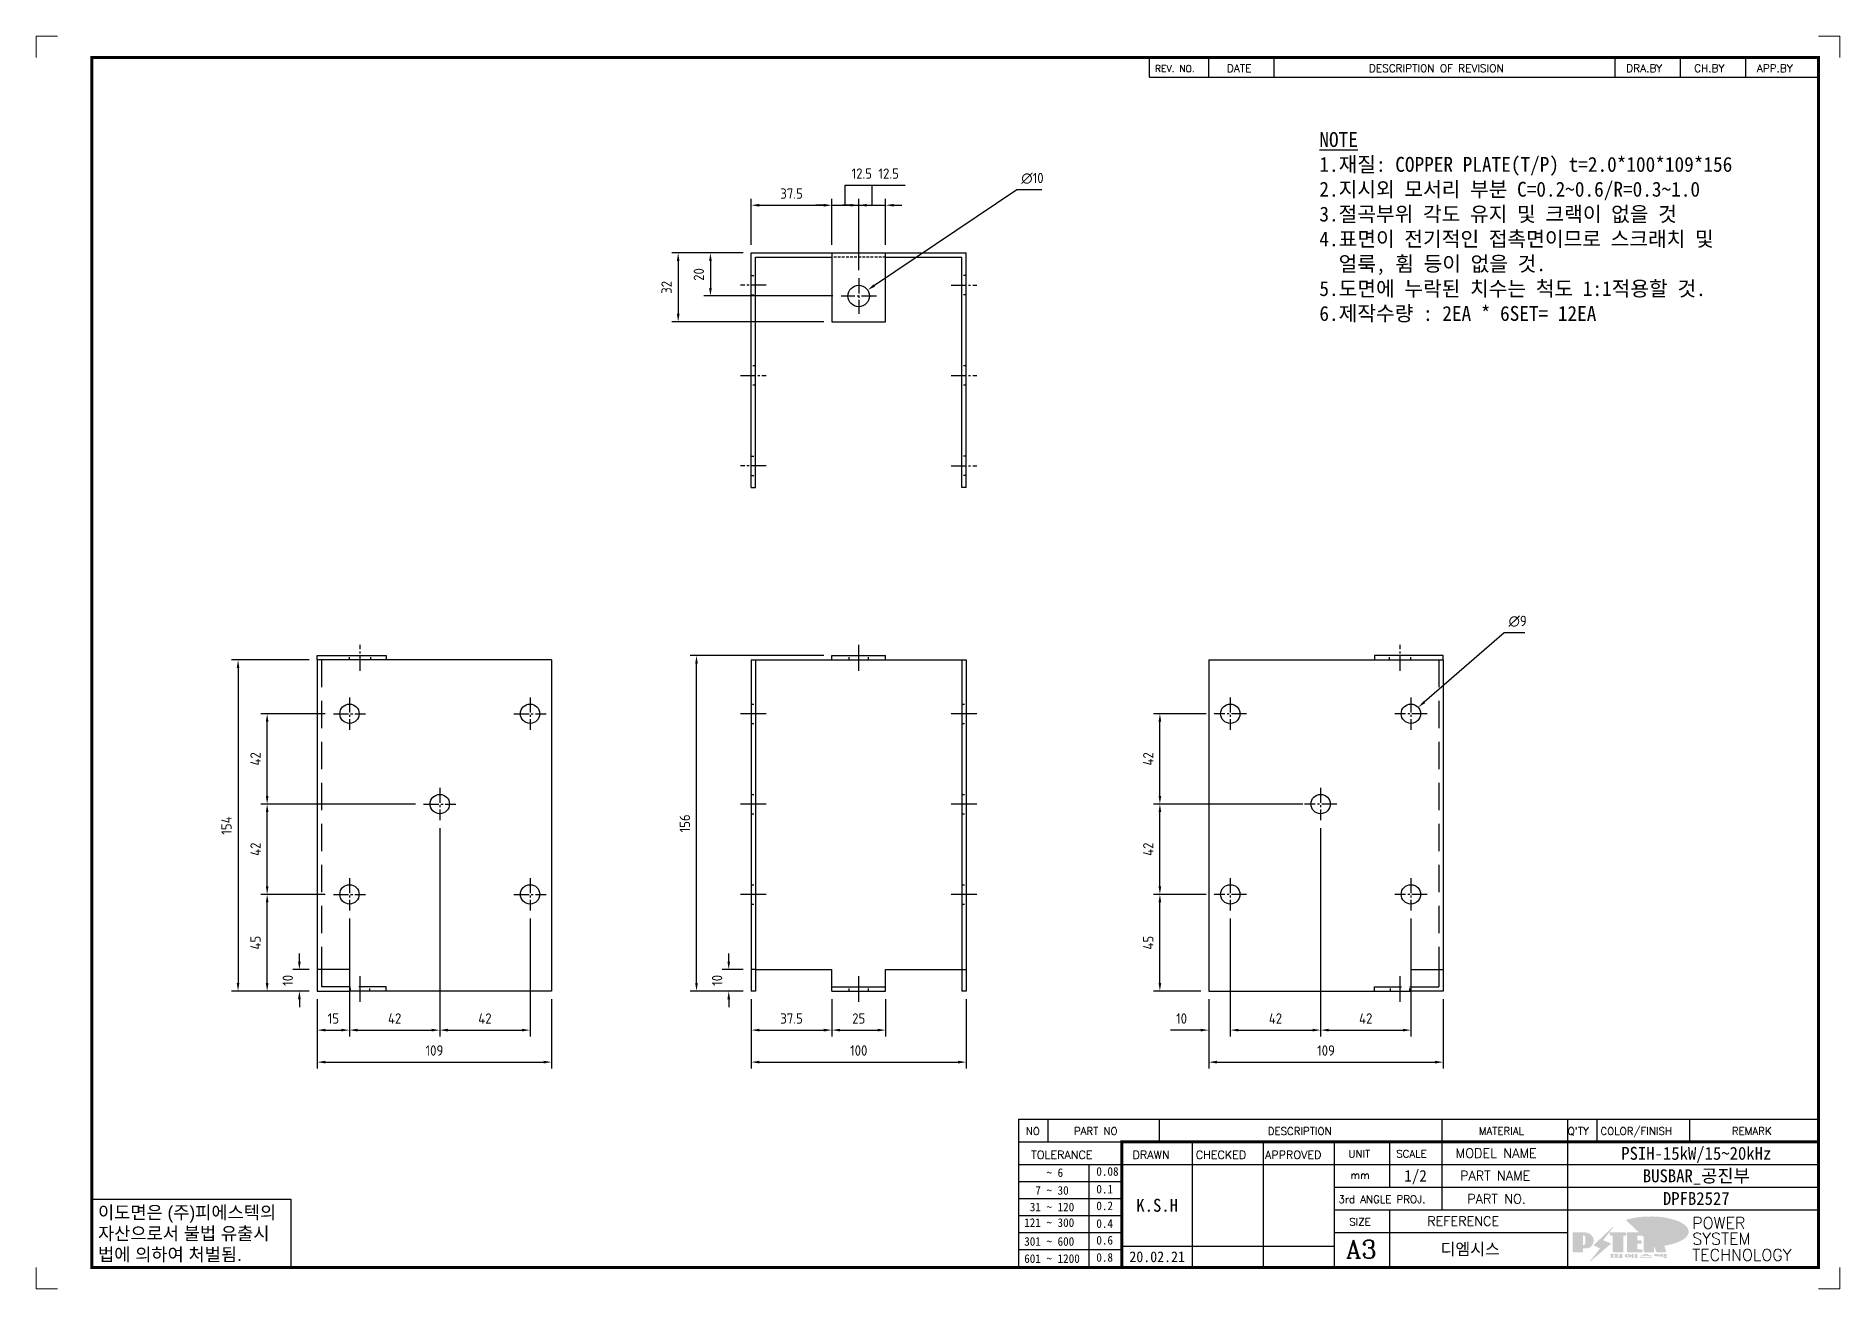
# Model space of a CAD drawing. Header units: millimetres. Extents: x 24815 to 37444, y -10619 to 6020.
# Drawn here: x 27598 to 28437, y -7723 to -7140 of the extents above; entities that cross this region are included whole.
import ezdxf
from ezdxf.enums import TextEntityAlignment as Align

# ---------------------------------------------------------------- set-up
doc = ezdxf.new("R2010")
doc.units = ezdxf.units.MM
for name, pattern in [('CENTER', [50.8, 31.75, -6.35, 6.35, -6.35]), ('CENTER1', [10, 7, -1, 1, -1]), ('HIDDEN', [9.525, 6.35, -3.175]), ('HIDDENX2', [19.05, 12.7, -6.35])]:
    doc.linetypes.add(name, pattern=pattern)
doc.layers.add('FORMAT-1', color=7, linetype='Continuous')
doc.layers.add('line', color=3, linetype='Continuous')
doc.styles.add('h1', font='')
doc.styles.add('HAN', font='')
doc.styles.add('RC', font='ROMANC.SHX')
doc.styles.add('ROMANT', font='romant')
doc.styles.get("Standard").update_dxf_attribs({"font": 'ISOCP.SHX', "bigfont": 'WHGTXT.SHX'})
doc.styles.get('h1').set_extended_font_data('New Gulim')
doc.styles.get('HAN').set_extended_font_data('GulimChe')
doc.dimstyles.new('PS-1.5', dxfattribs={"dimscale": 1.5, "dimtxt": 3.2, "dimasz": 2.5, "dimexe": 2, "dimexo": 2.5, "dimgap": 2, "dimtad": 1, "dimtoh": 1, "dimrnd": 0.05, "dimzin": 12, "dimdsep": 46, "dimtxsty": 'Standard', "dimcen": 0, "dimclrt": 2, "dimazin": 3, "dimtfac": 1, "dimtofl": 0, "dimtmove": 0, "dimatfit": 3, "dimfxl": 0.18, "dimtolj": 1, "dimtzin": 0, "dimarcsym": 0})

msp = doc.modelspace()

# ---------------------------------------------------------------- texts
at = {"color": 2, "insert": (28194.5796, -7184.75544), "char_height": 6.93, "width": 278.9893215, "attachment_point": 1, "style": 'HAN'}
msp.add_mtext('{\\LNOTE\\P}1.재질: COPPER PLATE(T/P) t=2.0*100*109*156\\P2.지시외 모서리 부분 C=0.2~0.6/R=0.3~1.0\\P3.절곡부위 각도 유지 및 크랙이 없을 것\\P4.표면이 전기적인 접촉면이므로 스크래치 및\\P  얼룩, 휨 등이 없을 것.\\P5.도면에 누락된 치수는 척도 1:1적용할 것.\\P{\\C1;6.제작수량 : 2EA * 6SET= 12EA}', dxfattribs=at)

# ---------------------------------------------------------------- blocks, each defined once
blk = doc.blocks.new('t3')
for p, q in [((0, 15.88), (46.25, 15.88)), ((0, 15.88), (0, 0)), ((46.25, 15.88), (46.25, 0)), ((0, 0), (46.25, 0))]:
    blk.add_line(p, q)
at = {"color": 1, "style": 'h1'}
for s, p in [('이도면은 (주)피에스텍의', (1.4, 11.29)), ('자산으로서 불법 유출시', (1.4, 6.41)), ('법에 의하여 처벌됨.', (1.4, 1.52))]:
    blk.add_text(s, height=3, dxfattribs=at).set_placement(p)
blk = doc.blocks.new('new LOGO')
at = {"layer": 'line'}
h = blk.add_hatch(color=1, dxfattribs=at)
h.paths.add_polyline_path([(41.5, 16.4), (54.3, 16.4, 1), (54.3, 82.9), (0, 82.9), (0, -0.1), (41.5, -0.1)])
h.paths.add_polyline_path([(41.5, 27.9), (41.5, 71.9), (43.6, 71.9, -0.414214), (54.6, 60.9), (54.6, 38.9, -0.414214), (43.6, 27.9)], flags=16)
h.paths.add_polyline_path([(214.7, 71.9), (227.5, 71.9), (227.5, 82.9), (159.7, 82.9), (159.7, 71.9), (172.5, 71.9), (172.5, -0.1), (214.7, -0.1)])
h.paths.add_polyline_path([(276, 37.4), (294.8, 37.4), (294.8, 49.1), (276, 49.1), (276, 71.9), (294.8, 71.9), (294.8, 82.9), (234.5, 82.9), (234.5, -0.1), (297, -0.1), (297, 10.9), (276, 10.9)])
h.paths.add_polyline_path([(347.2, 35.2), (359.7, -0.1), (400.5, -0.1), (379.6, 66.8), (399.7, 82.9), (380.6, 82.9), (347.2, 61.6), (347.2, 82.9), (305.5, 82.9), (305.5, -0.1), (347.2, -0.1)])
h = blk.add_hatch(color=250, dxfattribs=at)
h.paths.add_polyline_path([(44.5, 69.4), (46.6, 69.4, -0.129793), (52, 68, 0.221832), (43.6, 71.9), (41.5, 71.9), (41.5, 27.9), (43.6, 27.9, 0.02048), (44.5, 28)], flags=17)
h.paths.add_polyline_path([(44.5, 13.9), (57.3, 13.9, 0.72362), (77.1, 73.9, -0.679777), (54.3, 16.4), (41.5, 16.4), (41.5, -0.1), (3, -0.1), (3, -2.6), (44.5, -2.6)])
h.paths.add_polyline_path([(117.9, 14.2), (71.5, -44.4), (77.1, -39.6), (120.8, 15.6), (92, 28.9), (173.3, 106), (177.5, 111.4), (89.1, 27.6)])
h.paths.add_polyline_path([(162.7, 71.9), (162.7, 69.4), (172.5, 69.4), (172.5, 71.9)], flags=17)
h.paths.add_polyline_path([(217.7, 69.4), (230.5, 69.4), (230.5, 80.4), (227.5, 80.4), (227.5, 71.9), (214.7, 71.9), (214.7, -0.1), (175.5, -0.1), (175.5, -2.6), (217.7, -2.6)])
h.paths.add_polyline_path([(297.8, 46.6), (294.8, 46.6), (294.8, 37.4), (276, 37.4), (276, 10.9), (279, 10.9), (279, 34.9), (297.8, 34.9)])
h.paths.add_polyline_path([(300, 8.4), (297, 8.4), (297, -0.1), (237.5, -0.1), (237.5, -2.6), (300, -2.6)])
h.paths.add_polyline_path([(297.8, 80.4), (294.8, 80.4), (294.8, 71.9), (276, 71.9), (276, 49.1), (279, 49.1), (279, 69.4), (297.8, 69.4)])
h.paths.add_polyline_path([(350.2, 80.4), (347.2, 80.4), (347.2, 61.6), (350.2, 63.5)])
h.paths.add_polyline_path([(350.2, 26.7), (347.2, 35.2), (347.2, -0.1), (308.5, -0.1), (308.5, -2.6), (350.2, -2.6)])
h.paths.add_polyline_path([(402.7, 80.4), (396.5, 80.4), (379.6, 66.8), (400.5, -0.1), (361.8, -0.1), (362.7, -2.6), (403.5, -2.6), (382.6, 64.3)])
blk.add_hatch(color=5, dxfattribs=at).paths.add_polyline_path([(166.3, 35), (131, 49), (180.4, 112.7), (92, 28.9), (120.8, 15.6), (74.4, -43)])
h = blk.add_hatch(color=253, dxfattribs=at)
edge = h.paths.add_edge_path()
edge.add_ellipse((333.9, 86.4), major_axis=(-165.9, 0), ratio=0.39426, start_angle=111.51268, end_angle=334.46902)
edge.add_ellipse((314.1, 81.2), major_axis=(-153.7, 0), ratio=0.40699, start_angle=121.30662, end_angle=327.74369, ccw=False)
edge.add_line((394, 27.8), (394.7, 25.6))
h = blk.add_hatch(color=250, dxfattribs=at)
edge = h.paths.add_edge_path()
edge.add_ellipse((237.8, -17.6), major_axis=(-14.3, 0), ratio=0.526336, start_angle=192.2456, end_angle=269.07481)
edge.add_line((238.1, -10.1), (237.6, -10.1))
edge.add_ellipse((237.8, -17.6), major_axis=(-14.3, 0), ratio=0.526336, start_angle=270.92519, end_angle=449.07481)
edge.add_line((237.6, -25.1), (238.1, -25.1))
edge.add_ellipse((237.8, -17.6), major_axis=(-14.3, 0), ratio=0.526336, start_angle=450.92519, end_angle=527.7544)
edge.add_line((251.7, -19.2), (254.1, -19.2))
edge.add_line((254.1, -19.2), (254.1, -27.1))
edge.add_line((254.1, -27.1), (263.1, -27.1))
edge.add_line((263.1, -27.1), (263.1, -10.1))
edge.add_line((263.1, -10.1), (254.1, -10.1))
edge.add_line((254.1, -10.1), (254.1, -16))
edge.add_line((254.1, -16), (251.7, -16))
h.paths.add_polyline_path([(241, -16.4), (241, -18.7, -1), (234.4, -18.7), (234.4, -16.4, -1)], flags=16)
h.paths.add_polyline_path([(278.2, -10.1), (268.1, -10.1), (268.1, -27.1), (278.2, -27.1)])
h.paths.add_polyline_path([(310.3, -10.1), (310.3, -11.1, -0.157169), (289.3, -17.5), (294, -19.9, 0.128407), (316.3, -15.9, 0.128407), (338.6, -19.9), (343.3, -17.5, -0.157169), (322.2, -11.1), (322.2, -10.1)])
h.paths.add_polyline_path([(342.1, -25.1), (342.1, -22.3), (290.4, -22.3), (290.4, -25.1)])
h.paths.add_polyline_path([(352, -10.1), (352, -16.2, 0.414214), (354, -18.2), (378.7, -18.2), (378.7, -19.6), (390.2, -19.6), (390.2, -10.1), (378.7, -10.1), (378.7, -13.6), (374.7, -13.6), (374.7, -15.1), (378.7, -15.1), (378.7, -16.2), (364.7, -16.2), (364.7, -15.1), (371.2, -15.1), (371.2, -13.6), (364.7, -13.6), (364.7, -12.6), (374.7, -12.6), (374.7, -10.1)])
h.paths.add_polyline_path([(393.8, -10.1), (393.8, -19.6), (405, -19.6), (405, -10.1)])
h.paths.add_polyline_path([(405, -27.1), (405, -20.9), (356.8, -20.9), (356.8, -23), (391.8, -23), (391.8, -27.1)])
h.paths.add_polyline_path([(200.4, -10.1), (200.4, -22.3), (193.2, -22.3), (193.2, -12.6), (196.6, -12.6), (196.6, -10.1), (161, -10.1), (161, -12.6), (164.5, -12.6), (164.5, -22.3), (161, -22.3), (161, -25.1), (200.4, -25.1), (200.4, -27.1), (213.9, -27.1), (213.9, -10.1)])
h.paths.add_polyline_path([(182, -12.6), (175.6, -12.6), (175.6, -22.3), (182, -22.3)], flags=17)
blk = doc.blocks.new('format-3')
at = {"color": 3, "lineweight": 9}
for p, q in [((0, 286.3), (0, 291.3)), ((5, 291.3), (0, 291.3)), ((414.5, 291.3), (419.5, 291.3)), ((419.5, 286.3), (419.5, 291.3)), ((0, 5), (0, 0)), ((419.5, 5), (419.5, 0)), ((5, 0), (0, 0)), ((414.5, 0), (419.5, 0))]:
    blk.add_line(p, q, dxfattribs=at)
at = {"color": 180}
for p, q in [((258.97, 281.75), (258.97, 286.3)), ((272.71, 281.75), (272.71, 286.3)), ((287.94, 281.75), (287.94, 286.3)), ((367.22, 281.75), (367.22, 286.3)), ((382.45, 281.75), (382.45, 286.3)), ((397.61, 281.75), (397.61, 286.3)), ((258.97, 281.75), (414.5, 281.75)), ((228.5, 39.49), (228.5, 5)), ((228.5, 39.49), (414.5, 39.49)), ((235.29, 39.49), (235.29, 34.21)), ((261.24, 34.21), (261.24, 39.49)), ((326.9, 39.49), (326.9, 34.21)), ((356.11, 39.49), (356.11, 34.21)), ((362.93, 39.49), (362.93, 34.21)), ((384.48, 39.49), (384.48, 34.21)), ((228.5, 34.21), (252.48, 34.21)), ((268.96, 5), (268.96, 34.21)), ((285.45, 5), (285.45, 34.21)), ((301.94, 5), (301.94, 34.21)), ((314.72, 34.21), (314.72, 23.65)), ((326.9, 34.21), (326.9, 18.37)), ((356.11, 34.21), (356.11, 5)), ((228.5, 28.93), (252.48, 28.93)), ((244.89, 5.23), (244.89, 28.93)), ((252.48, 28.93), (414.5, 28.93)), ((228.5, 24.98), (252.48, 24.98)), ((228.5, 21.03), (252.48, 21.03)), ((301.94, 23.65), (414.5, 23.65)), ((228.5, 17.08), (252.48, 17.08)), ((301.94, 18.37), (414.5, 18.37)), ((314.72, 18.37), (314.72, 5)), ((228.5, 13.13), (252.48, 13.13)), ((301.94, 13.09), (356.11, 13.09)), ((228.5, 9.18), (252.48, 9.18)), ((252.48, 9.95), (301.94, 9.95))]:
    blk.add_line(p, q, dxfattribs=at)
at = {"const_width": 0.7}
blk.add_lwpolyline([(252.48, 5), (252.48, 34.21), (414.5, 34.21)], dxfattribs=at)
at = {"layer": 'FORMAT-1', "const_width": 0.7}
blk.add_lwpolyline([(13, 5), (13, 286.3), (414.5, 286.3), (414.5, 5)], close=True, dxfattribs=at)
blk.add_blockref('t3', (13, 5))
at = {"xscale": 0.05400000000000027, "yscale": 0.05400000000000027, "zscale": 0.05400000000000027}
blk.add_blockref('new LOGO', (357.35, 8.65), dxfattribs=at)
at = {"color": 2}
for s, height, style, p in [('REV. NO.', 1.56, 'RC', (260.23, 282.95)), ('DATE', 1.788, 'RC', (276.95, 282.94)), ('DESCRIPTION OF REVISION', 1.7875, 'RC', (309.98, 282.94)), ('DRA.BY', 1.788, 'RC', (369.83, 282.94)), ('CH.BY', 1.788, 'RC', (385.59, 282.94)), ('APP.BY', 1.788, 'RC', (400.18, 282.94)), ('COLOR/FINISH', 1.7424, 'RC', (363.8, 35.83)), ('NO', 1.742, 'RC', (230.16, 35.83)), ('PART NO', 1.742, 'RC', (241.36, 35.83)), ('DESCRIPTION', 1.7424, 'RC', (286.43, 35.83)), ('MATERIAL', 1.742, 'RC', (335.52, 35.83)), ("Q'TY", 1.742, 'RC', (356.17, 35.83)), ('REMARK', 1.742, 'RC', (394.37, 35.83)), (' TOLERANCE', 1.9, 'RC', (230.11, 30.22)), ('DRAWN', 1.9, 'RC', (255, 30.22)), ('CHECKED', 1.9, 'RC', (269.71, 30.22)), ('APPROVED', 1.9, 'RC', (285.8, 30.22)), ('UNIT', 1.742, 'RC', (305.19, 30.55)), ('SCALE', 1.742, 'RC', (316.32, 30.55)), ('MODEL NAME', 2.178, 'RC', (330.12, 30.46)), ('    ~ 6', 2, 'HAN', (229.8, 26.03)), ('0.08', 2, 'HAN', (246.57, 26.31)), ('mm', 1.742, 'RC', (305.67, 25.56)), ('PART NAME', 2.178, 'RC', (331.17, 25.24)), ('  7 ~ 30', 2, 'HAN', (229.8, 21.91)), ('0.1', 2, 'HAN', (246.57, 22.2)), ('3rd ANGLE PROJ.', 1.7424, 'RC', (302.87, 19.97)), ('PART NO.', 2.178, 'RC', (332.84, 19.85)), (' 31 ~ 120', 2, 'HAN', (229.8, 18.04)), ('0.2', 2, 'HAN', (246.57, 18.32)), ('REFERENCE', 2.178, 'RC', (323.52, 14.69)), ('121 ~ 300', 2, 'HAN', (229.8, 14.42)), ('0.4', 2, 'HAN', (246.57, 14.2)), ('SIZE', 1.742, 'RC', (305.39, 14.71)), ('301 ~ 600', 2, 'HAN', (229.8, 10.04)), ('0.6', 2, 'HAN', (246.57, 10.32)), ('601 ~ 1200', 2, 'HAN', (229.8, 6.05)), ('0.8', 2, 'HAN', (246.57, 6.33))]:
    blk.add_text(s, height=height, dxfattribs=dict(at, style=style)).set_placement(p)
at = {"style": 'ROMANT'}
for s, p in [('POWER', (385.15, 13.96)), ('SYSTEM', (385.15, 10.31)), ('TECHNOLOGY', (385.15, 6.56))]:
    blk.add_text(s, height=2.7, dxfattribs=at).set_placement(p)
at = {"color": 2, "lineweight": 25, "style": 'RC'}
blk.add_text('A3', height=4.182, dxfattribs=at).set_placement((304.61, 7.14))
at = {"style": 'HAN'}
for tag, height, p in [('MODEL-NAME', 3, (386.1, 31.53)), ('SCALE', 2.7, (320.81, 26.29)), ('PART-NAME', 3, (386.1, 26.29)), ('CH-BY', 3, (277.21, 19.44)), ('PART-NO', 3, (386.1, 21.01)), ('DRA-BY', 3, (260.72, 19.44)), ('APP-BY', 3, (293.7, 19.44)), ('DRA-DATE', 2.5, (260.72, 7.47)), ('CH-DATE', 2.5, (277.21, 7.47)), ('APP-DATE', 2.5, (293.7, 7.47)), ('관련업체', 3, (333.52, 9.26))]:
    blk.add_attdef(tag, text='', height=height, dxfattribs=at).set_placement(p, align=Align.MIDDLE_CENTER)
blk = doc.blocks.new('*D1306')
at = {"color": 0, "lineweight": -2, "transparency": 16777216}
for p, q in [((27743.47, -7550.48), (27743.47, -7605.36)), ((27728.47, -7587.98), (27728.47, -7605.36)), ((27732.22, -7602.36), (27739.72, -7602.36))]:
    blk.add_line(p, q, dxfattribs=at)
at = {"color": 0, "transparency": 16777216}
for points in [[(27732.22, -7601.74), (27732.22, -7602.99), (27728.47, -7602.36)], [(27739.72, -7601.74), (27739.72, -7602.99), (27743.47, -7602.36)]]:
    blk.add_solid(points, dxfattribs=at)
at = {"layer": 'Defpoints', "color": 0, "transparency": 16777216}
for p in [(27743.47, -7546.73), (27728.47, -7584.23), (27743.47, -7602.36)]:
    blk.add_point(p, dxfattribs=at)
at = {"color": 2, "transparency": 16777216, "insert": (27735.97, -7596.96), "char_height": 4.8, "attachment_point": 5}
blk.add_mtext('\\A1;15', dxfattribs=at)
blk = doc.blocks.new('*D1307')
at = {"color": 0, "lineweight": -2, "transparency": 16777216}
for p, q in [((27785.47, -7508.48), (27785.47, -7605.36)), ((27743.47, -7550.48), (27743.47, -7605.36)), ((27747.22, -7602.36), (27781.72, -7602.36))]:
    blk.add_line(p, q, dxfattribs=at)
at = {"color": 0, "transparency": 16777216}
for points in [[(27747.22, -7601.74), (27747.22, -7602.99), (27743.47, -7602.36)], [(27781.72, -7601.74), (27781.72, -7602.99), (27785.47, -7602.36)]]:
    blk.add_solid(points, dxfattribs=at)
at = {"layer": 'Defpoints', "color": 0, "transparency": 16777216}
for p in [(27785.47, -7504.73), (27743.47, -7546.73), (27785.47, -7602.36)]:
    blk.add_point(p, dxfattribs=at)
at = {"color": 2, "transparency": 16777216, "insert": (27764.47, -7596.96), "char_height": 4.8, "attachment_point": 5}
blk.add_mtext('\\A1;42', dxfattribs=at)
blk = doc.blocks.new('*D1308')
at = {"color": 0, "lineweight": -2, "transparency": 16777216}
for p, q in [((27728.47, -7587.98), (27728.47, -7620.25)), ((27837.47, -7587.98), (27837.47, -7620.25)), ((27732.22, -7617.25), (27833.72, -7617.25))]:
    blk.add_line(p, q, dxfattribs=at)
at = {"color": 0, "transparency": 16777216}
for points in [[(27732.22, -7616.62), (27732.22, -7617.87), (27728.47, -7617.25)], [(27833.72, -7616.62), (27833.72, -7617.87), (27837.47, -7617.25)]]:
    blk.add_solid(points, dxfattribs=at)
at = {"layer": 'Defpoints', "color": 0, "transparency": 16777216}
for p in [(27728.47, -7584.23), (27837.47, -7584.23), (27837.47, -7617.25)]:
    blk.add_point(p, dxfattribs=at)
at = {"color": 2, "transparency": 16777216, "insert": (27782.97, -7611.85), "char_height": 4.8, "attachment_point": 5}
blk.add_mtext('\\A1;109', dxfattribs=at)
blk = doc.blocks.new('*D1309')
at = {"color": 0, "lineweight": -2, "transparency": 16777216}
for p, q in [((27785.47, -7508.48), (27785.47, -7605.36)), ((27827.47, -7550.48), (27827.47, -7605.36)), ((27789.22, -7602.36), (27823.72, -7602.36))]:
    blk.add_line(p, q, dxfattribs=at)
at = {"color": 0, "transparency": 16777216}
for points in [[(27789.22, -7601.74), (27789.22, -7602.99), (27785.47, -7602.36)], [(27823.72, -7601.74), (27823.72, -7602.99), (27827.47, -7602.36)]]:
    blk.add_solid(points, dxfattribs=at)
at = {"layer": 'Defpoints', "color": 0, "transparency": 16777216}
for p in [(27785.47, -7504.73), (27827.47, -7546.73), (27827.47, -7602.36)]:
    blk.add_point(p, dxfattribs=at)
at = {"color": 2, "transparency": 16777216, "insert": (27806.47, -7596.96), "char_height": 4.8, "attachment_point": 5}
blk.add_mtext('\\A1;42', dxfattribs=at)
blk = doc.blocks.new('*D1310')
at = {"color": 0, "lineweight": -2, "transparency": 16777216}
for p, q in [((27720.17, -7570.48), (27720.17, -7566.73)), ((27724.72, -7574.23), (27717.17, -7574.23)), ((27724.72, -7584.23), (27717.17, -7584.23)), ((27720.17, -7587.98), (27720.17, -7591.73))]:
    blk.add_line(p, q, dxfattribs=at)
at = {"color": 0, "transparency": 16777216}
for points in [[(27719.55, -7570.48), (27720.8, -7570.48), (27720.17, -7574.23)], [(27719.55, -7587.98), (27720.8, -7587.98), (27720.17, -7584.23)]]:
    blk.add_solid(points, dxfattribs=at)
at = {"layer": 'Defpoints', "color": 0, "transparency": 16777216}
for p in [(27720.17, -7574.23), (27728.47, -7574.23), (27728.47, -7584.23)]:
    blk.add_point(p, dxfattribs=at)
at = {"color": 2, "transparency": 16777216, "insert": (27714.77, -7579.23), "char_height": 4.8, "attachment_point": 5, "rotation": 90}
blk.add_mtext('\\A1;10', dxfattribs=at)
blk = doc.blocks.new('*D1311')
at = {"color": 0, "lineweight": -2, "transparency": 16777216}
for p, q in [((27732.22, -7539.23), (27702.17, -7539.23)), ((27705.17, -7580.48), (27705.17, -7542.98)), ((27724.72, -7584.23), (27702.17, -7584.23))]:
    blk.add_line(p, q, dxfattribs=at)
at = {"color": 0, "transparency": 16777216}
for points in [[(27704.55, -7542.98), (27705.8, -7542.98), (27705.17, -7539.23)], [(27704.55, -7580.48), (27705.8, -7580.48), (27705.17, -7584.23)]]:
    blk.add_solid(points, dxfattribs=at)
at = {"layer": 'Defpoints', "color": 0, "transparency": 16777216}
for p in [(27705.17, -7539.23), (27735.97, -7539.23), (27728.47, -7584.23)]:
    blk.add_point(p, dxfattribs=at)
at = {"color": 2, "transparency": 16777216, "insert": (27699.77, -7561.73), "char_height": 4.8, "attachment_point": 5, "rotation": 90}
blk.add_mtext('\\A1;45', dxfattribs=at)
blk = doc.blocks.new('*D1312')
at = {"color": 0, "lineweight": -2, "transparency": 16777216}
for p, q in [((27774.22, -7497.23), (27702.17, -7497.23)), ((27705.17, -7535.48), (27705.17, -7500.98)), ((27732.22, -7539.23), (27702.17, -7539.23))]:
    blk.add_line(p, q, dxfattribs=at)
at = {"color": 0, "transparency": 16777216}
for points in [[(27704.55, -7500.98), (27705.8, -7500.98), (27705.17, -7497.23)], [(27704.55, -7535.48), (27705.8, -7535.48), (27705.17, -7539.23)]]:
    blk.add_solid(points, dxfattribs=at)
at = {"layer": 'Defpoints', "color": 0, "transparency": 16777216}
for p in [(27705.17, -7497.23), (27777.97, -7497.23), (27735.97, -7539.23)]:
    blk.add_point(p, dxfattribs=at)
at = {"color": 2, "transparency": 16777216, "insert": (27699.77, -7518.23), "char_height": 4.8, "attachment_point": 5, "rotation": 90}
blk.add_mtext('\\A1;42', dxfattribs=at)
blk = doc.blocks.new('*D1313')
at = {"color": 0, "lineweight": -2, "transparency": 16777216}
for p, q in [((27732.22, -7455.23), (27702.17, -7455.23)), ((27705.17, -7493.48), (27705.17, -7458.98)), ((27774.22, -7497.23), (27702.17, -7497.23))]:
    blk.add_line(p, q, dxfattribs=at)
at = {"color": 0, "transparency": 16777216}
for points in [[(27704.55, -7458.98), (27705.8, -7458.98), (27705.17, -7455.23)], [(27704.55, -7493.48), (27705.8, -7493.48), (27705.17, -7497.23)]]:
    blk.add_solid(points, dxfattribs=at)
at = {"layer": 'Defpoints', "color": 0, "transparency": 16777216}
for p in [(27705.17, -7455.23), (27735.97, -7455.23), (27777.97, -7497.23)]:
    blk.add_point(p, dxfattribs=at)
at = {"color": 2, "transparency": 16777216, "insert": (27699.77, -7476.23), "char_height": 4.8, "attachment_point": 5, "rotation": 90}
blk.add_mtext('\\A1;42', dxfattribs=at)
blk = doc.blocks.new('*D1314')
at = {"color": 0, "lineweight": -2, "transparency": 16777216}
for p, q in [((27724.72, -7430.23), (27688.64, -7430.23)), ((27691.64, -7433.98), (27691.64, -7580.48)), ((27724.72, -7584.23), (27688.64, -7584.23))]:
    blk.add_line(p, q, dxfattribs=at)
at = {"color": 0, "transparency": 16777216}
for points in [[(27691.02, -7433.98), (27692.27, -7433.98), (27691.64, -7430.23)], [(27691.02, -7580.48), (27692.27, -7580.48), (27691.64, -7584.23)]]:
    blk.add_solid(points, dxfattribs=at)
at = {"layer": 'Defpoints', "color": 0, "transparency": 16777216}
for p in [(27728.47, -7430.23), (27691.64, -7584.23), (27728.47, -7584.23)]:
    blk.add_point(p, dxfattribs=at)
at = {"color": 2, "transparency": 16777216, "insert": (27686.24, -7507.23), "char_height": 4.8, "attachment_point": 5, "rotation": 90}
blk.add_mtext('\\A1;154', dxfattribs=at)
blk = doc.blocks.new('*D1315')
at = {"color": 0, "lineweight": -2, "transparency": 16777216}
for p, q in [((27930.33, -7587.98), (27930.33, -7605.36)), ((27967.83, -7587.98), (27967.83, -7605.36)), ((27934.08, -7602.36), (27964.08, -7602.36))]:
    blk.add_line(p, q, dxfattribs=at)
at = {"color": 0, "transparency": 16777216}
for points in [[(27934.08, -7601.74), (27934.08, -7602.99), (27930.33, -7602.36)], [(27964.08, -7601.74), (27964.08, -7602.99), (27967.83, -7602.36)]]:
    blk.add_solid(points, dxfattribs=at)
at = {"layer": 'Defpoints', "color": 0, "transparency": 16777216}
for p in [(27930.33, -7584.23), (27967.83, -7584.23), (27967.83, -7602.36)]:
    blk.add_point(p, dxfattribs=at)
at = {"color": 2, "transparency": 16777216, "insert": (27949.08, -7596.96), "char_height": 4.8, "attachment_point": 5}
blk.add_mtext('\\A1;37.5', dxfattribs=at)
blk = doc.blocks.new('*D1316')
at = {"color": 0, "lineweight": -2, "transparency": 16777216}
for p, q in [((27967.83, -7587.98), (27967.83, -7605.36)), ((27992.83, -7587.98), (27992.83, -7605.36)), ((27971.58, -7602.36), (27989.08, -7602.36))]:
    blk.add_line(p, q, dxfattribs=at)
at = {"color": 0, "transparency": 16777216}
for points in [[(27971.58, -7601.74), (27971.58, -7602.99), (27967.83, -7602.36)], [(27989.08, -7601.74), (27989.08, -7602.99), (27992.83, -7602.36)]]:
    blk.add_solid(points, dxfattribs=at)
at = {"layer": 'Defpoints', "color": 0, "transparency": 16777216}
for p in [(27967.83, -7584.23), (27992.83, -7584.23), (27992.83, -7602.36)]:
    blk.add_point(p, dxfattribs=at)
at = {"color": 2, "transparency": 16777216, "insert": (27980.33, -7596.96), "char_height": 4.8, "attachment_point": 5}
blk.add_mtext('\\A1;25', dxfattribs=at)
blk = doc.blocks.new('*D1317')
at = {"color": 0, "lineweight": -2, "transparency": 16777216}
for p, q in [((27930.33, -7587.98), (27930.33, -7620.25)), ((28030.33, -7587.98), (28030.33, -7620.25)), ((27934.08, -7617.25), (28026.58, -7617.25))]:
    blk.add_line(p, q, dxfattribs=at)
at = {"color": 0, "transparency": 16777216}
for points in [[(27934.08, -7616.62), (27934.08, -7617.87), (27930.33, -7617.25)], [(28026.58, -7616.62), (28026.58, -7617.87), (28030.33, -7617.25)]]:
    blk.add_solid(points, dxfattribs=at)
at = {"layer": 'Defpoints', "color": 0, "transparency": 16777216}
for p in [(27930.33, -7584.23), (28030.33, -7584.23), (28030.33, -7617.25)]:
    blk.add_point(p, dxfattribs=at)
at = {"color": 2, "transparency": 16777216, "insert": (27980.33, -7611.85), "char_height": 4.8, "attachment_point": 5}
blk.add_mtext('\\A1;100', dxfattribs=at)
blk = doc.blocks.new('*D1318')
at = {"color": 0, "lineweight": -2, "transparency": 16777216}
for p, q in [((27919.87, -7570.48), (27919.87, -7566.73)), ((27926.58, -7574.23), (27916.87, -7574.23)), ((27926.58, -7584.23), (27916.87, -7584.23)), ((27919.87, -7587.98), (27919.87, -7591.73))]:
    blk.add_line(p, q, dxfattribs=at)
at = {"color": 0, "transparency": 16777216}
for points in [[(27919.25, -7570.48), (27920.5, -7570.48), (27919.87, -7574.23)], [(27919.25, -7587.98), (27920.5, -7587.98), (27919.87, -7584.23)]]:
    blk.add_solid(points, dxfattribs=at)
at = {"layer": 'Defpoints', "color": 0, "transparency": 16777216}
for p in [(27919.87, -7574.23), (27930.33, -7574.23), (27930.33, -7584.23)]:
    blk.add_point(p, dxfattribs=at)
at = {"color": 2, "transparency": 16777216, "insert": (27914.47, -7579.23), "char_height": 4.8, "attachment_point": 5, "rotation": 90}
blk.add_mtext('\\A1;10', dxfattribs=at)
blk = doc.blocks.new('*D1319')
at = {"color": 0, "lineweight": -2, "transparency": 16777216}
for p, q in [((27964.08, -7428.23), (27901.87, -7428.23)), ((27904.87, -7580.48), (27904.87, -7431.98)), ((27926.58, -7584.23), (27901.87, -7584.23))]:
    blk.add_line(p, q, dxfattribs=at)
at = {"color": 0, "transparency": 16777216}
for points in [[(27904.25, -7431.98), (27905.5, -7431.98), (27904.87, -7428.23)], [(27904.25, -7580.48), (27905.5, -7580.48), (27904.87, -7584.23)]]:
    blk.add_solid(points, dxfattribs=at)
at = {"layer": 'Defpoints', "color": 0, "transparency": 16777216}
for p in [(27904.87, -7428.23), (27967.83, -7428.23), (27930.33, -7584.23)]:
    blk.add_point(p, dxfattribs=at)
at = {"color": 2, "transparency": 16777216, "insert": (27899.47, -7506.23), "char_height": 4.8, "attachment_point": 5, "rotation": 90}
blk.add_mtext('\\A1;156', dxfattribs=at)
blk = doc.blocks.new('*D1320')
at = {"color": 0, "lineweight": -2, "transparency": 16777216}
for p, q in [((28153.16, -7550.48), (28153.16, -7605.36)), ((28143.16, -7587.98), (28143.16, -7605.36)), ((28139.41, -7602.36), (28125.33, -7602.36)), ((28156.91, -7602.36), (28160.66, -7602.36))]:
    blk.add_line(p, q, dxfattribs=at)
at = {"color": 0, "transparency": 16777216}
for points in [[(28139.41, -7601.74), (28139.41, -7602.99), (28143.16, -7602.36)], [(28156.91, -7601.74), (28156.91, -7602.99), (28153.16, -7602.36)]]:
    blk.add_solid(points, dxfattribs=at)
at = {"layer": 'Defpoints', "color": 0, "transparency": 16777216}
for p in [(28153.16, -7546.73), (28143.16, -7584.23), (28153.16, -7602.36)]:
    blk.add_point(p, dxfattribs=at)
at = {"color": 2, "transparency": 16777216, "insert": (28130.49, -7596.96), "char_height": 4.8, "attachment_point": 5}
blk.add_mtext('\\A1;10', dxfattribs=at)
blk = doc.blocks.new('*D1321')
at = {"color": 0, "lineweight": -2, "transparency": 16777216}
for p, q in [((28195.16, -7508.48), (28195.16, -7605.36)), ((28153.16, -7550.48), (28153.16, -7605.36)), ((28156.91, -7602.36), (28191.41, -7602.36))]:
    blk.add_line(p, q, dxfattribs=at)
at = {"color": 0, "transparency": 16777216}
for points in [[(28156.91, -7601.74), (28156.91, -7602.99), (28153.16, -7602.36)], [(28191.41, -7601.74), (28191.41, -7602.99), (28195.16, -7602.36)]]:
    blk.add_solid(points, dxfattribs=at)
at = {"layer": 'Defpoints', "color": 0, "transparency": 16777216}
for p in [(28195.16, -7504.73), (28153.16, -7546.73), (28195.16, -7602.36)]:
    blk.add_point(p, dxfattribs=at)
at = {"color": 2, "transparency": 16777216, "insert": (28174.16, -7596.96), "char_height": 4.8, "attachment_point": 5}
blk.add_mtext('\\A1;42', dxfattribs=at)
blk = doc.blocks.new('*D1322')
at = {"color": 0, "lineweight": -2, "transparency": 16777216}
for p, q in [((28195.16, -7508.48), (28195.16, -7605.36)), ((28237.16, -7550.48), (28237.16, -7605.36)), ((28198.91, -7602.36), (28233.41, -7602.36))]:
    blk.add_line(p, q, dxfattribs=at)
at = {"color": 0, "transparency": 16777216}
for points in [[(28198.91, -7601.74), (28198.91, -7602.99), (28195.16, -7602.36)], [(28233.41, -7601.74), (28233.41, -7602.99), (28237.16, -7602.36)]]:
    blk.add_solid(points, dxfattribs=at)
at = {"layer": 'Defpoints', "color": 0, "transparency": 16777216}
for p in [(28195.16, -7504.73), (28237.16, -7546.73), (28237.16, -7602.36)]:
    blk.add_point(p, dxfattribs=at)
at = {"color": 2, "transparency": 16777216, "insert": (28216.16, -7596.96), "char_height": 4.8, "attachment_point": 5}
blk.add_mtext('\\A1;42', dxfattribs=at)
blk = doc.blocks.new('*D1323')
at = {"color": 0, "lineweight": -2, "transparency": 16777216}
for p, q in [((28143.16, -7587.98), (28143.16, -7620.25)), ((28252.16, -7587.98), (28252.16, -7620.25)), ((28146.91, -7617.25), (28248.41, -7617.25))]:
    blk.add_line(p, q, dxfattribs=at)
at = {"color": 0, "transparency": 16777216}
for points in [[(28146.91, -7616.62), (28146.91, -7617.87), (28143.16, -7617.25)], [(28248.41, -7616.62), (28248.41, -7617.87), (28252.16, -7617.25)]]:
    blk.add_solid(points, dxfattribs=at)
at = {"layer": 'Defpoints', "color": 0, "transparency": 16777216}
for p in [(28143.16, -7584.23, 0), (28252.16, -7584.23), (28252.16, -7617.25)]:
    blk.add_point(p, dxfattribs=at)
at = {"color": 2, "transparency": 16777216, "insert": (28197.66, -7611.85), "char_height": 4.8, "attachment_point": 5}
blk.add_mtext('\\A1;109', dxfattribs=at)
blk = doc.blocks.new('*D1324')
at = {"color": 0, "lineweight": -2, "transparency": 16777216}
for p, q in [((28141.91, -7539.23), (28117.4, -7539.23)), ((28120.4, -7580.48), (28120.4, -7542.98)), ((28139.41, -7584.23), (28117.4, -7584.23))]:
    blk.add_line(p, q, dxfattribs=at)
at = {"color": 0, "transparency": 16777216}
for points in [[(28119.78, -7542.98), (28121.03, -7542.98), (28120.4, -7539.23)], [(28119.78, -7580.48), (28121.03, -7580.48), (28120.4, -7584.23)]]:
    blk.add_solid(points, dxfattribs=at)
at = {"layer": 'Defpoints', "color": 0, "transparency": 16777216}
for p in [(28120.4, -7539.23), (28145.66, -7539.23), (28143.16, -7584.23)]:
    blk.add_point(p, dxfattribs=at)
at = {"color": 2, "transparency": 16777216, "insert": (28115, -7561.73), "char_height": 4.8, "attachment_point": 5, "rotation": 90}
blk.add_mtext('\\A1;45', dxfattribs=at)
blk = doc.blocks.new('*D1325')
at = {"color": 0, "lineweight": -2, "transparency": 16777216}
for p, q in [((28186.91, -7497.23), (28117.4, -7497.23)), ((28120.4, -7535.48), (28120.4, -7500.98)), ((28141.91, -7539.23), (28117.4, -7539.23))]:
    blk.add_line(p, q, dxfattribs=at)
at = {"color": 0, "transparency": 16777216}
for points in [[(28119.78, -7500.98), (28121.03, -7500.98), (28120.4, -7497.23)], [(28119.78, -7535.48), (28121.03, -7535.48), (28120.4, -7539.23)]]:
    blk.add_solid(points, dxfattribs=at)
at = {"layer": 'Defpoints', "color": 0, "transparency": 16777216}
for p in [(28120.4, -7497.23), (28190.66, -7497.23), (28145.66, -7539.23)]:
    blk.add_point(p, dxfattribs=at)
at = {"color": 2, "transparency": 16777216, "insert": (28115, -7518.23), "char_height": 4.8, "attachment_point": 5, "rotation": 90}
blk.add_mtext('\\A1;42', dxfattribs=at)
blk = doc.blocks.new('*D1326')
at = {"color": 0, "lineweight": -2, "transparency": 16777216}
for p, q in [((28141.91, -7455.23), (28117.4, -7455.23)), ((28120.4, -7493.48), (28120.4, -7458.98)), ((28186.91, -7497.23), (28117.4, -7497.23))]:
    blk.add_line(p, q, dxfattribs=at)
at = {"color": 0, "transparency": 16777216}
for points in [[(28119.78, -7458.98), (28121.03, -7458.98), (28120.4, -7455.23)], [(28119.78, -7493.48), (28121.03, -7493.48), (28120.4, -7497.23)]]:
    blk.add_solid(points, dxfattribs=at)
at = {"layer": 'Defpoints', "color": 0, "transparency": 16777216}
for p in [(28120.4, -7455.23), (28145.66, -7455.23), (28190.66, -7497.23)]:
    blk.add_point(p, dxfattribs=at)
at = {"color": 2, "transparency": 16777216, "insert": (28115, -7476.23), "char_height": 4.8, "attachment_point": 5, "rotation": 90}
blk.add_mtext('\\A1;42', dxfattribs=at)
blk = doc.blocks.new('*D1327')
at = {"color": 0, "lineweight": -2, "transparency": 16777216}
for p, q in [((27930.33, -7237.23), (27930.33, -7215.77)), ((27934.08, -7218.77), (27964.08, -7218.77)), ((27967.83, -7237.23), (27967.83, -7215.77))]:
    blk.add_line(p, q, dxfattribs=at)
at = {"color": 0, "transparency": 16777216}
for points in [[(27934.08, -7218.15), (27934.08, -7219.4), (27930.33, -7218.77)], [(27964.08, -7218.15), (27964.08, -7219.4), (27967.83, -7218.77)]]:
    blk.add_solid(points, dxfattribs=at)
at = {"layer": 'Defpoints', "color": 0, "transparency": 16777216}
for p in [(27967.83, -7218.77), (27930.33, -7240.98), (27967.83, -7240.98)]:
    blk.add_point(p, dxfattribs=at)
at = {"color": 2, "transparency": 16777216, "insert": (27949.08, -7213.37), "char_height": 4.8, "attachment_point": 5}
blk.add_mtext('\\A1;37.5', dxfattribs=at)
blk = doc.blocks.new('*D1328')
at = {"color": 0, "lineweight": -2, "transparency": 16777216}
for p, q in [((27974.08, -7218.77), (27974.08, -7209.47)), ((27974.08, -7209.47), (27989.4, -7209.47)), ((27964.08, -7218.77), (27960.33, -7218.77)), ((27967.83, -7237.23), (27967.83, -7215.77)), ((27967.83, -7218.77), (27980.33, -7218.77)), ((27980.33, -7249.01), (27980.33, -7215.77)), ((27984.08, -7218.77), (27987.83, -7218.77))]:
    blk.add_line(p, q, dxfattribs=at)
at = {"color": 0, "transparency": 16777216}
for points in [[(27964.08, -7218.15), (27964.08, -7219.4), (27967.83, -7218.77)], [(27984.08, -7218.15), (27984.08, -7219.4), (27980.33, -7218.77)]]:
    blk.add_solid(points, dxfattribs=at)
at = {"layer": 'Defpoints', "color": 0, "transparency": 16777216}
for p in [(27980.33, -7218.77), (27967.83, -7240.98), (27980.33, -7252.76)]:
    blk.add_point(p, dxfattribs=at)
at = {"color": 2, "transparency": 16777216, "insert": (27981.74, -7204.07), "char_height": 4.8, "attachment_point": 5}
blk.add_mtext('\\A1;12.5', dxfattribs=at)
blk = doc.blocks.new('*D1329')
at = {"color": 0, "lineweight": -2, "transparency": 16777216}
for p, q in [((27986.58, -7218.77), (27986.58, -7209.47)), ((27986.58, -7209.47), (28001.9, -7209.47)), ((27976.58, -7218.77), (27972.83, -7218.77)), ((27980.33, -7249.01), (27980.33, -7215.77)), ((27980.33, -7218.77), (27992.83, -7218.77)), ((27992.83, -7237.23), (27992.83, -7215.77)), ((27996.58, -7218.77), (28000.33, -7218.77))]:
    blk.add_line(p, q, dxfattribs=at)
at = {"color": 0, "transparency": 16777216}
for points in [[(27976.58, -7218.15), (27976.58, -7219.4), (27980.33, -7218.77)], [(27996.58, -7218.15), (27996.58, -7219.4), (27992.83, -7218.77)]]:
    blk.add_solid(points, dxfattribs=at)
at = {"layer": 'Defpoints', "color": 0, "transparency": 16777216}
for p in [(27992.83, -7218.77), (27992.83, -7240.98), (27980.33, -7252.76)]:
    blk.add_point(p, dxfattribs=at)
at = {"color": 2, "transparency": 16777216, "insert": (27994.24, -7204.07), "char_height": 4.8, "attachment_point": 5}
blk.add_mtext('\\A1;12.5', dxfattribs=at)
blk = doc.blocks.new('*D1330')
at = {"color": 0, "lineweight": -2, "transparency": 16777216}
for p, q in [((27926.58, -7240.98), (27908.36, -7240.98)), ((27911.36, -7244.73), (27911.36, -7257.23)), ((27968.35, -7260.98), (27908.36, -7260.98))]:
    blk.add_line(p, q, dxfattribs=at)
at = {"color": 0, "transparency": 16777216}
for points in [[(27910.73, -7244.73), (27911.98, -7244.73), (27911.36, -7240.98)], [(27910.73, -7257.23), (27911.98, -7257.23), (27911.36, -7260.98)]]:
    blk.add_solid(points, dxfattribs=at)
at = {"layer": 'Defpoints', "color": 0, "transparency": 16777216}
for p in [(27930.33, -7240.98), (27911.36, -7260.98), (27972.1, -7260.98)]:
    blk.add_point(p, dxfattribs=at)
at = {"color": 2, "transparency": 16777216, "insert": (27905.96, -7250.98), "char_height": 4.8, "attachment_point": 5, "rotation": 90}
blk.add_mtext('\\A1;20', dxfattribs=at)
blk = doc.blocks.new('*D1331')
at = {"color": 0, "lineweight": -2, "transparency": 16777216}
for p, q in [((27926.58, -7240.98), (27893.36, -7240.98)), ((27896.36, -7244.73), (27896.36, -7269.23)), ((27964.08, -7272.98), (27893.36, -7272.98))]:
    blk.add_line(p, q, dxfattribs=at)
at = {"color": 0, "transparency": 16777216}
for points in [[(27895.73, -7244.73), (27896.98, -7244.73), (27896.36, -7240.98)], [(27895.73, -7269.23), (27896.98, -7269.23), (27896.36, -7272.98)]]:
    blk.add_solid(points, dxfattribs=at)
at = {"layer": 'Defpoints', "color": 0, "transparency": 16777216}
for p in [(27930.33, -7240.98), (27896.36, -7272.98), (27967.83, -7272.98)]:
    blk.add_point(p, dxfattribs=at)
at = {"color": 2, "transparency": 16777216, "insert": (27890.96, -7256.98), "char_height": 4.8, "attachment_point": 5, "rotation": 90}
blk.add_mtext('\\A1;32', dxfattribs=at)
blk = doc.blocks.new('*D1332')
at = {"color": 0, "lineweight": -2, "transparency": 16777216}
for p, q in [((28053.82, -7211.67), (27987.59, -7256.11)), ((28065.46, -7211.67), (28053.82, -7211.67))]:
    blk.add_line(p, q, dxfattribs=at)
at = {"color": 0, "transparency": 16777216}
blk.add_solid([(27987.24, -7255.59), (27987.94, -7256.63), (27984.48, -7258.2)], dxfattribs=at)
at = {"layer": 'Defpoints', "color": 0, "transparency": 16777216}
for p in [(27976.17, -7263.77, 0), (27984.48, -7258.2, 0)]:
    blk.add_point(p, dxfattribs=at)
at = {"color": 2, "transparency": 16777216, "insert": (28061.14, -7206.27), "char_height": 4.8, "attachment_point": 5}
blk.add_mtext('\\A1;∅10', dxfattribs=at)
blk = doc.blocks.new('*D1333')
at = {"color": 0, "lineweight": -2, "transparency": 16777216}
for p, q in [((28280.52, -7417.63), (28243.39, -7449.83)), ((28290.1, -7417.63), (28280.52, -7417.63))]:
    blk.add_line(p, q, dxfattribs=at)
at = {"color": 0, "transparency": 16777216}
blk.add_solid([(28242.98, -7449.36), (28243.8, -7450.3), (28240.56, -7452.28)], dxfattribs=at)
at = {"layer": 'Defpoints', "color": 0, "transparency": 16777216}
for p in [(28233.76, -7458.18, 0), (28240.56, -7452.28, 0)]:
    blk.add_point(p, dxfattribs=at)
at = {"color": 2, "transparency": 16777216, "insert": (28286.81, -7412.23), "char_height": 4.8, "attachment_point": 5}
blk.add_mtext('\\A1;∅9', dxfattribs=at)

# ---------------------------------------------------------------- dimensions: what is measured, and where the dimension line sits
for base, p1, p2, picture, middle in [((27980.32653, -7218.77424), (27967.82653, -7240.98424), (27980.32653, -7252.75782), '*D1328', (27977.07653, -7204.07283)), ((27992.82653, -7218.77424), (27980.32653, -7252.75782), (27992.82653, -7240.98424), '*D1329', (27989.57653, -7204.07283)), ((27785.47011, -7602.36038), (27743.47011, -7546.73249), (27785.47011, -7504.73249), '*D1307', (27764.47011, -7596.95991)), ((28195.156, -7602.36038), (28153.156, -7546.73249), (28195.156, -7504.73249), '*D1321', (28174.156, -7596.95991)), ((28237.156, -7602.36038), (28195.156, -7504.73249), (28237.156, -7546.73249), '*D1322', (28216.156, -7596.95991)), ((27992.82653, -7602.36038), (27967.82653, -7584.23249), (27992.82653, -7584.23249), '*D1316', (27980.32653, -7596.95991))]:
    dim = msp.add_linear_dim(base=base, p1=p1, p2=p2, dimstyle='PS-1.5', override={"dimtmove": 1})
    dim.commit()
    dim.dimension.update_dxf_attribs({"geometry": picture, "text_midpoint": middle})
for p1, p2, picture, middle in [((27976.17472, -7263.77036, -0.0001), (27984.47834, -7258.19812, -0.00009), '*D1332', (28061.14105, -7211.66613)), ((28233.75613, -7458.18052, -0.00076), (28240.55587, -7452.28445, -0.00065), '*D1333', (28286.81039, -7417.63268))]:
    dim = msp.add_diameter_dim_2p(p1=p1, p2=p2, dimstyle='PS-1.5')
    dim.commit()
    dim.dimension.update_dxf_attribs({"geometry": picture, "text_midpoint": middle, "dimtype": 163})
for base, p1, p2, picture, middle in [((27967.82653, -7218.77424), (27930.32653, -7240.98424), (27967.82653, -7240.98424), '*D1327', (27949.07653, -7213.37424)), ((27827.47011, -7602.36038), (27785.47011, -7504.73249), (27827.47011, -7546.73249), '*D1309', (27806.47011, -7596.95991)), ((27743.47011, -7602.36038), (27728.47011, -7584.23249), (27743.47011, -7546.73249), '*D1306', (27735.97011, -7596.96038)), ((27837.47011, -7617.2498), (27728.47011, -7584.23249), (27837.47011, -7584.23249), '*D1308', (27782.97011, -7611.8498)), ((27967.82653, -7602.36038), (27930.32653, -7584.23249), (27967.82653, -7584.23249), '*D1315', (27949.07653, -7596.96038)), ((28030.32653, -7617.2498), (27930.32653, -7584.23249), (28030.32653, -7584.23249), '*D1317', (27980.32653, -7611.8498)), ((28252.156, -7617.2498), (28143.156, -7584.23249, -0.00071), (28252.156, -7584.23249), '*D1323', (28197.656, -7611.8498))]:
    dim = msp.add_linear_dim(base=base, p1=p1, p2=p2, dimstyle='PS-1.5')
    dim.commit()
    dim.dimension.update_dxf_attribs({"geometry": picture, "text_midpoint": middle})
for base, p1, p2, picture, middle in [((27896.35708, -7272.98424), (27930.32653, -7240.98424), (27967.82653, -7272.98424), '*D1331', (27890.9566, -7256.98424)), ((27911.35708, -7260.98424), (27930.32653, -7240.98424), (27972.10012, -7260.98424), '*D1330', (27905.9566, -7250.98424)), ((27691.64164, -7584.23249), (27728.47011, -7430.23249), (27728.47011, -7584.23249), '*D1314', (27686.24164, -7507.23249)), ((27904.87471, -7428.23249), (27930.32653, -7584.23249), (27967.82653, -7428.23249), '*D1319', (27899.47471, -7506.23249)), ((27705.17157, -7539.23249), (27728.47011, -7584.23249), (27735.97011, -7539.23249), '*D1311', (27699.77157, -7561.73249)), ((28120.40242, -7539.23249), (28143.156, -7584.23249), (28145.656, -7539.23249), '*D1324', (28115.00242, -7561.73249))]:
    dim = msp.add_linear_dim(base=base, p1=p1, p2=p2, angle=90, dimstyle='PS-1.5')
    dim.commit()
    dim.dimension.update_dxf_attribs({"geometry": picture, "text_midpoint": middle})
for base, p1, p2, picture, middle in [((27705.17157, -7455.23249), (27777.97011, -7497.23249), (27735.97011, -7455.23249), '*D1313', (27699.77109, -7476.23249)), ((28120.40242, -7455.23249), (28190.656, -7497.23249), (28145.656, -7455.23249), '*D1326', (28115.00195, -7476.23249)), ((27705.17157, -7497.23249), (27735.97011, -7539.23249), (27777.97011, -7497.23249), '*D1312', (27699.77109, -7518.23249)), ((28120.40242, -7497.23249), (28145.656, -7539.23249), (28190.656, -7497.23249), '*D1325', (28115.00195, -7518.23249))]:
    dim = msp.add_linear_dim(base=base, p1=p1, p2=p2, angle=90, dimstyle='PS-1.5', override={"dimtmove": 1})
    dim.commit()
    dim.dimension.update_dxf_attribs({"geometry": picture, "text_midpoint": middle})
dim = msp.add_linear_dim(base=(28153.156, -7602.36038), p1=(28143.156, -7584.23249), p2=(28153.156, -7546.73249), dimstyle='PS-1.5')
dim.commit()
dim.dimension.update_dxf_attribs({"geometry": '*D1320', "text_midpoint": (28130.49411, -7602.36038), "dimtype": 160})
for base, p1, p2, picture, middle in [((27720.17157, -7574.23249), (27728.47011, -7584.23249), (27728.47011, -7574.23249), '*D1310', (27720.17157, -7579.23249)), ((27919.87471, -7574.23249), (27930.32653, -7584.23249), (27930.32653, -7574.23249), '*D1318', (27919.87471, -7579.23249))]:
    dim = msp.add_linear_dim(base=base, p1=p1, p2=p2, angle=90, dimstyle='PS-1.5')
    dim.commit()
    dim.dimension.update_dxf_attribs({"geometry": picture, "text_midpoint": middle, "dimtype": 160})

# ---------------------------------------------------------------- linework, layer by layer
at = {"color": 6}
for p, q in [((27930.32653, -7240.98424, -0.0001), (28030.32653, -7240.98424, -0.0001)), ((27930.32653, -7349.98424, -0.0001), (27930.32653, -7240.98424, -0.0001)), ((27932.32653, -7242.98424, -0.0001), (27967.82653, -7242.98424, -0.0001)), ((27932.32653, -7349.98424, -0.0001), (27932.32653, -7242.98424, -0.0001)), ((27967.82653, -7240.98424, -0.0001), (27967.82653, -7272.98424, -0.0001)), ((27992.82653, -7272.98424, -0.0001), (27992.82653, -7240.98424, -0.0001)), ((27992.82653, -7242.98424, -0.0001), (28028.32653, -7242.98424, -0.0001)), ((28028.32653, -7349.98424, -0.0001), (28028.32653, -7242.98424, -0.0001)), ((28030.32653, -7349.98424, -0.0001), (28030.32653, -7240.98424, -0.0001)), ((27967.82653, -7272.98424, -0.0001), (27992.82653, -7272.98424, -0.0001)), ((27930.32653, -7349.98424, -0.0001), (27932.32653, -7349.98424, -0.0001)), ((28030.32653, -7349.98424, -0.0001), (28028.32653, -7349.98424, -0.0001)), ((27728.47011, -7430.23249, -0.00071), (27728.47011, -7428.23249, -0.00071)), ((27728.47011, -7428.23249, -0.00071), (27760.47011, -7428.23249, -0.00071)), ((27728.47011, -7430.23249, -0.00071), (27728.47011, -7574.23249, -0.00071)), ((27837.47011, -7430.23249), (27728.47011, -7430.23249)), ((27760.47011, -7428.23249, -0.00071), (27760.47011, -7430.23249, -0.00071)), ((27837.47011, -7430.23249, -0.00071), (27837.47011, -7584.23249, -0.00071)), ((27930.32653, -7430.23249), (27930.32653, -7584.23249)), ((27930.32653, -7430.23249), (28030.32653, -7430.23249)), ((27932.32653, -7430.23249), (27932.32653, -7584.23249)), ((27967.82653, -7428.23249), (27992.82653, -7428.23249)), ((27967.82653, -7430.23249), (27967.82653, -7428.23249)), ((27992.82653, -7430.23249), (27992.82653, -7428.23249)), ((28028.32653, -7430.23249), (28028.32653, -7584.23249)), ((28030.32653, -7430.23249), (28030.32653, -7584.23249)), ((28143.156, -7430.23249, -0.00071), (28143.156, -7584.23249, -0.00071)), ((28143.156, -7430.23249), (28252.156, -7430.23249)), ((28252.156, -7428.23249, -0.00071), (28220.156, -7428.23249, -0.00071)), ((28220.156, -7428.23249, -0.00071), (28220.156, -7430.23249, -0.00071)), ((28252.156, -7430.23249, -0.00071), (28252.156, -7428.23249, -0.00071)), ((28252.156, -7430.23249, -0.00071), (28252.156, -7574.23249, -0.00071)), ((27743.47011, -7574.23249, -0.00071), (27728.47011, -7574.23249, -0.00071)), ((27728.47011, -7574.23249), (27728.47011, -7584.23249)), ((27730.47011, -7574.23249), (27730.47011, -7582.23249)), ((27743.47011, -7574.23249, -0.00071), (27743.47011, -7584.23249, -0.00071)), ((27932.32653, -7574.23249), (27967.82653, -7574.23249)), ((27967.82653, -7584.23249), (27967.82653, -7574.23249)), ((27992.82653, -7574.23249), (28028.32653, -7574.23249)), ((27992.82653, -7584.23249), (27992.82653, -7574.23249)), ((28237.156, -7574.23249, -0.00071), (28252.156, -7574.23249, -0.00071)), ((28237.156, -7574.23249, -0.00071), (28237.156, -7584.23249, -0.00071)), ((28250.156, -7574.23249), (28250.156, -7582.23249)), ((28252.156, -7574.23249), (28252.156, -7584.23249)), ((27728.47011, -7584.23249), (27743.47011, -7584.23249)), ((27743.47011, -7582.23249), (27730.47011, -7582.23249)), ((27837.47011, -7584.23249, -0.00071), (27743.47011, -7584.23249, -0.00071)), ((27932.32653, -7584.23249), (27930.32653, -7584.23249)), ((27967.82653, -7582.23249), (27992.82653, -7582.23249)), ((27967.82653, -7584.23249), (27992.82653, -7584.23249)), ((28030.32653, -7584.23249), (28028.32653, -7584.23249)), ((28143.156, -7584.23249, -0.00071), (28237.156, -7584.23249, -0.00071)), ((28237.156, -7582.23249), (28250.156, -7582.23249)), ((28252.156, -7584.23249), (28237.156, -7584.23249))]:
    msp.add_line(p, q, dxfattribs=at)
at = {"color": 2, "linetype": 'HIDDEN', "ltscale": 0.2}
for p, q in [((27992.82653, -7242.98424, -0.0001), (27967.82653, -7242.98424, -0.0001)), ((27930.32997, -7251.48424, -0.0001), (27932.32997, -7251.48424, -0.0001)), ((28030.32653, -7251.48424, -0.0001), (28028.32653, -7251.48424, -0.0001)), ((27930.32653, -7260.48424, -0.0001), (27932.32653, -7260.48424, -0.0001)), ((28030.32997, -7260.48424, -0.0001), (28028.32997, -7260.48424, -0.0001)), ((27932.32653, -7293.48424, -0.0001), (27930.32653, -7293.48424, -0.0001)), ((28030.32653, -7293.48424, -0.0001), (28028.32653, -7293.48424, -0.0001)), ((27932.32653, -7302.48424, -0.0001), (27930.32653, -7302.48424, -0.0001)), ((28030.32653, -7302.48424, -0.0001), (28028.32653, -7302.48424, -0.0001)), ((27930.32653, -7335.48424, -0.0001), (27932.32653, -7335.48424, -0.0001)), ((28030.32997, -7335.48424, -0.0001), (28028.32997, -7335.48424, -0.0001)), ((27930.32653, -7344.48424, -0.0001), (27932.32653, -7344.48424, -0.0001)), ((28030.32997, -7344.48424, -0.0001), (28028.32997, -7344.48424, -0.0001)), ((27743.47011, -7430.23249, -0.00071), (27743.47011, -7428.23249, -0.00071)), ((27753.47011, -7430.23249, -0.00071), (27753.47011, -7428.23249, -0.00071)), ((27975.82653, -7430.23249, -0.00001), (27975.82653, -7428.23249, -0.00001)), ((27984.82653, -7430.23249, -0.00001), (27984.82653, -7428.23249, -0.00001)), ((28227.156, -7430.23249, -0.00071), (28227.156, -7428.23249, -0.00071)), ((28237.156, -7430.23249, -0.00071), (28237.156, -7428.23249, -0.00071)), ((27930.32653, -7450.73249), (27932.32653, -7450.73249)), ((28028.32653, -7450.73249), (28030.32653, -7450.73249)), ((27930.32653, -7459.73249), (27932.32653, -7459.73249)), ((28028.32653, -7459.73249), (28030.32653, -7459.73249)), ((27930.32653, -7492.73249), (27932.32653, -7492.73249)), ((28028.32653, -7492.73249), (28030.32653, -7492.73249)), ((27930.32653, -7501.73249), (27932.32653, -7501.73249)), ((28028.32653, -7501.73249), (28030.32653, -7501.73249)), ((27930.32653, -7534.73249), (27932.32653, -7534.73249)), ((28028.32653, -7534.73249), (28030.32653, -7534.73249)), ((27930.32653, -7543.73249), (27932.32653, -7543.73249)), ((28028.32653, -7543.73249), (28030.32653, -7543.73249)), ((27743.97011, -7584.23249, -0.00001), (27743.97011, -7582.23249, -0.00001)), ((27752.97011, -7584.23249, -0.00001), (27752.97011, -7582.23249, -0.00001)), ((27975.82653, -7584.23249, -0.00001), (27975.82653, -7582.23249, -0.00001)), ((27984.82653, -7584.23249, -0.00001), (27984.82653, -7582.23249, -0.00001)), ((28227.656, -7584.23249, -0.00001), (28227.656, -7582.23249, -0.00001)), ((28236.656, -7584.23249, -0.00001), (28236.656, -7582.23249, -0.00001))]:
    msp.add_line(p, q, dxfattribs=at)
at = {"color": 1, "linetype": 'CENTER1'}
for p, q in [((27937.32653, -7255.98424, -0.0001), (27925.32653, -7255.98424, -0.0001)), ((27980.32653, -7252.75782, -0.0001), (27980.32653, -7269.21065, -0.0001)), ((28023.32997, -7255.98424, -0.0001), (28035.32997, -7255.98424, -0.0001)), ((27988.55294, -7260.98424, -0.0001), (27972.10012, -7260.98424, -0.0001)), ((27925.32653, -7297.98424, -0.0001), (27937.32653, -7297.98424, -0.0001)), ((28023.32653, -7297.98424, -0.0001), (28035.32653, -7297.98424, -0.0001)), ((27937.32653, -7339.98424, -0.0001), (27925.32653, -7339.98424, -0.0001)), ((28023.32997, -7339.98424, -0.0001), (28035.32997, -7339.98424, -0.0001)), ((27748.47011, -7435.23249, -0.00071), (27748.47011, -7423.23249, -0.00071)), ((28232.156, -7435.23249, -0.00071), (28232.156, -7423.23249, -0.00071)), ((27743.47011, -7447.73249, -0.00071), (27743.47011, -7462.73249, -0.00071)), ((27827.47011, -7447.73249, -0.00071), (27827.47011, -7462.73249, -0.00071)), ((28153.156, -7447.73249, -0.00071), (28153.156, -7462.73249, -0.00071)), ((28237.156, -7447.73249, -0.00071), (28237.156, -7462.73249, -0.00071)), ((27735.97011, -7455.23249, -0.00071), (27750.97011, -7455.23249, -0.00071)), ((27819.97011, -7455.23249, -0.00071), (27834.97011, -7455.23249, -0.00071)), ((28160.656, -7455.23249, -0.00071), (28145.656, -7455.23249, -0.00071)), ((28244.656, -7455.23249, -0.00071), (28229.656, -7455.23249, -0.00071)), ((27785.47011, -7489.73249, -0.00071), (27785.47011, -7504.73249, -0.00071)), ((28195.156, -7489.73249, -0.00071), (28195.156, -7504.73249, -0.00071)), ((27777.97011, -7497.23249, -0.00071), (27792.97011, -7497.23249, -0.00071)), ((28202.656, -7497.23249, -0.00071), (28187.656, -7497.23249, -0.00071)), ((27743.47011, -7531.73249, -0.00071), (27743.47011, -7546.73249, -0.00071)), ((27827.47011, -7531.73249, -0.00071), (27827.47011, -7546.73249, -0.00071)), ((28153.156, -7531.73249, -0.00071), (28153.156, -7546.73249, -0.00071)), ((28237.156, -7531.73249, -0.00071), (28237.156, -7546.73249, -0.00071)), ((27735.97011, -7539.23249, -0.00071), (27750.97011, -7539.23249, -0.00071)), ((27819.97011, -7539.23249, -0.00071), (27834.97011, -7539.23249, -0.00071)), ((28160.656, -7539.23249, -0.00071), (28145.656, -7539.23249, -0.00071)), ((28244.656, -7539.23249, -0.00071), (28229.656, -7539.23249, -0.00071))]:
    msp.add_line(p, q, dxfattribs=at)
at = {"color": 1, "linetype": 'CENTER', "ltscale": 3}
for p, q in [((27980.32653, -7435.23249), (27980.32653, -7423.23249)), ((27937.32653, -7455.23249), (27925.32653, -7455.23249)), ((28035.32653, -7455.23249), (28023.32653, -7455.23249)), ((27937.32653, -7497.23249), (27925.32653, -7497.23249)), ((28035.32653, -7497.23249), (28023.32653, -7497.23249)), ((27937.32653, -7539.23249), (27925.32653, -7539.23249)), ((28035.32653, -7539.23249), (28023.32653, -7539.23249)), ((27748.47011, -7589.23249), (27748.47011, -7577.23249)), ((27980.32653, -7589.23249), (27980.32653, -7577.23249)), ((28232.156, -7589.23249), (28232.156, -7577.23249))]:
    msp.add_line(p, q, dxfattribs=at)
at = {"color": 2, "linetype": 'HIDDENX2'}
for p, q in [((27730.47011, -7430.23249, -0.00071), (27730.47011, -7574.23249, -0.00071)), ((28250.156, -7430.23249, -0.00071), (28250.156, -7574.23249, -0.00071)), ((27760.47011, -7582.23249), (27743.47011, -7582.23249)), ((27760.47011, -7584.23249), (27760.47011, -7582.23249)), ((28220.156, -7584.23249), (28220.156, -7582.23249)), ((28220.156, -7582.23249), (28237.156, -7582.23249))]:
    msp.add_line(p, q, dxfattribs=at)
at = {"color": 2}
for p, q in [((27932.32653, -7574.23249), (27930.32653, -7574.23249)), ((28028.32653, -7574.23249), (28030.32653, -7574.23249))]:
    msp.add_line(p, q, dxfattribs=at)
at = {"color": 6}
for centre, radius in [((27980.32653, -7260.98424, -0.0001), 5), ((27743.47011, -7455.23249, -0.00071), 4.5), ((27827.47011, -7455.23249, -0.00071), 4.5), ((28153.156, -7455.23249, -0.00071), 4.5), ((28237.156, -7455.23249, -0.00071), 4.5), ((27785.47011, -7497.23249, -0.00071), 4.5), ((28195.156, -7497.23249, -0.00071), 4.5), ((27743.47011, -7539.23249, -0.00071), 4.5), ((27827.47011, -7539.23249, -0.00071), 4.5), ((28153.156, -7539.23249, -0.00071), 4.5), ((28237.156, -7539.23249, -0.00071), 4.5)]:
    msp.add_circle(centre, radius, dxfattribs=at)

# ---------------------------------------------------------------- block references
ref = msp.add_blockref('format-3', (27597.70028, -7722.71426), dxfattribs=dict(xscale=2, yscale=2, zscale=2))
ref.add_attrib('DRA-DATE', '20.02.21', dxfattribs={"height": 5, "style": 'HAN'}).set_placement((28119.14035, -7707.76426), align=Align.MIDDLE_CENTER)
ref.add_attrib('DRA-BY', 'K.S.H', dxfattribs={"height": 6, "style": 'HAN'}).set_placement((28119.14035, -7683.83002), align=Align.MIDDLE_CENTER)
ref.add_attrib('MODEL-NAME', 'PSIH-15kW/15~20kHz', dxfattribs={"lineweight": 35, "height": 6, "style": 'HAN'}).set_placement((28369.89125, -7659.66404), align=Align.MIDDLE_CENTER)
ref.add_attrib('PART-NAME', 'BUSBAR_공진부', dxfattribs={"lineweight": 35, "height": 6, "style": 'HAN'}).set_placement((28369.89125, -7670.12578), align=Align.MIDDLE_CENTER)
ref.add_attrib('PART-NO', 'DPFB2527', dxfattribs={"lineweight": 35, "height": 6, "style": 'HAN'}).set_placement((28369.89125, -7680.68578), align=Align.MIDDLE_CENTER)
ref.add_attrib('SCALE', '1/2', dxfattribs={"height": 5.4, "style": 'HAN'}).set_placement((28239.31646, -7670.12578), align=Align.MIDDLE_CENTER)
ref.add_attrib('관련업체', '디엠시스', dxfattribs={"height": 5.5, "style": 'HAN'}).set_placement((28264.74688, -7704.18889), align=Align.MIDDLE_CENTER)

msp.set_redraw_order([(e.dxf.handle, doc.entitydb.next_handle()) for e in msp.query("TEXT MTEXT ATTDEF DIMENSION ARC_DIMENSION")])  # texts and dimensions are drawn at this point

doc.saveas('drawing.dxf')
